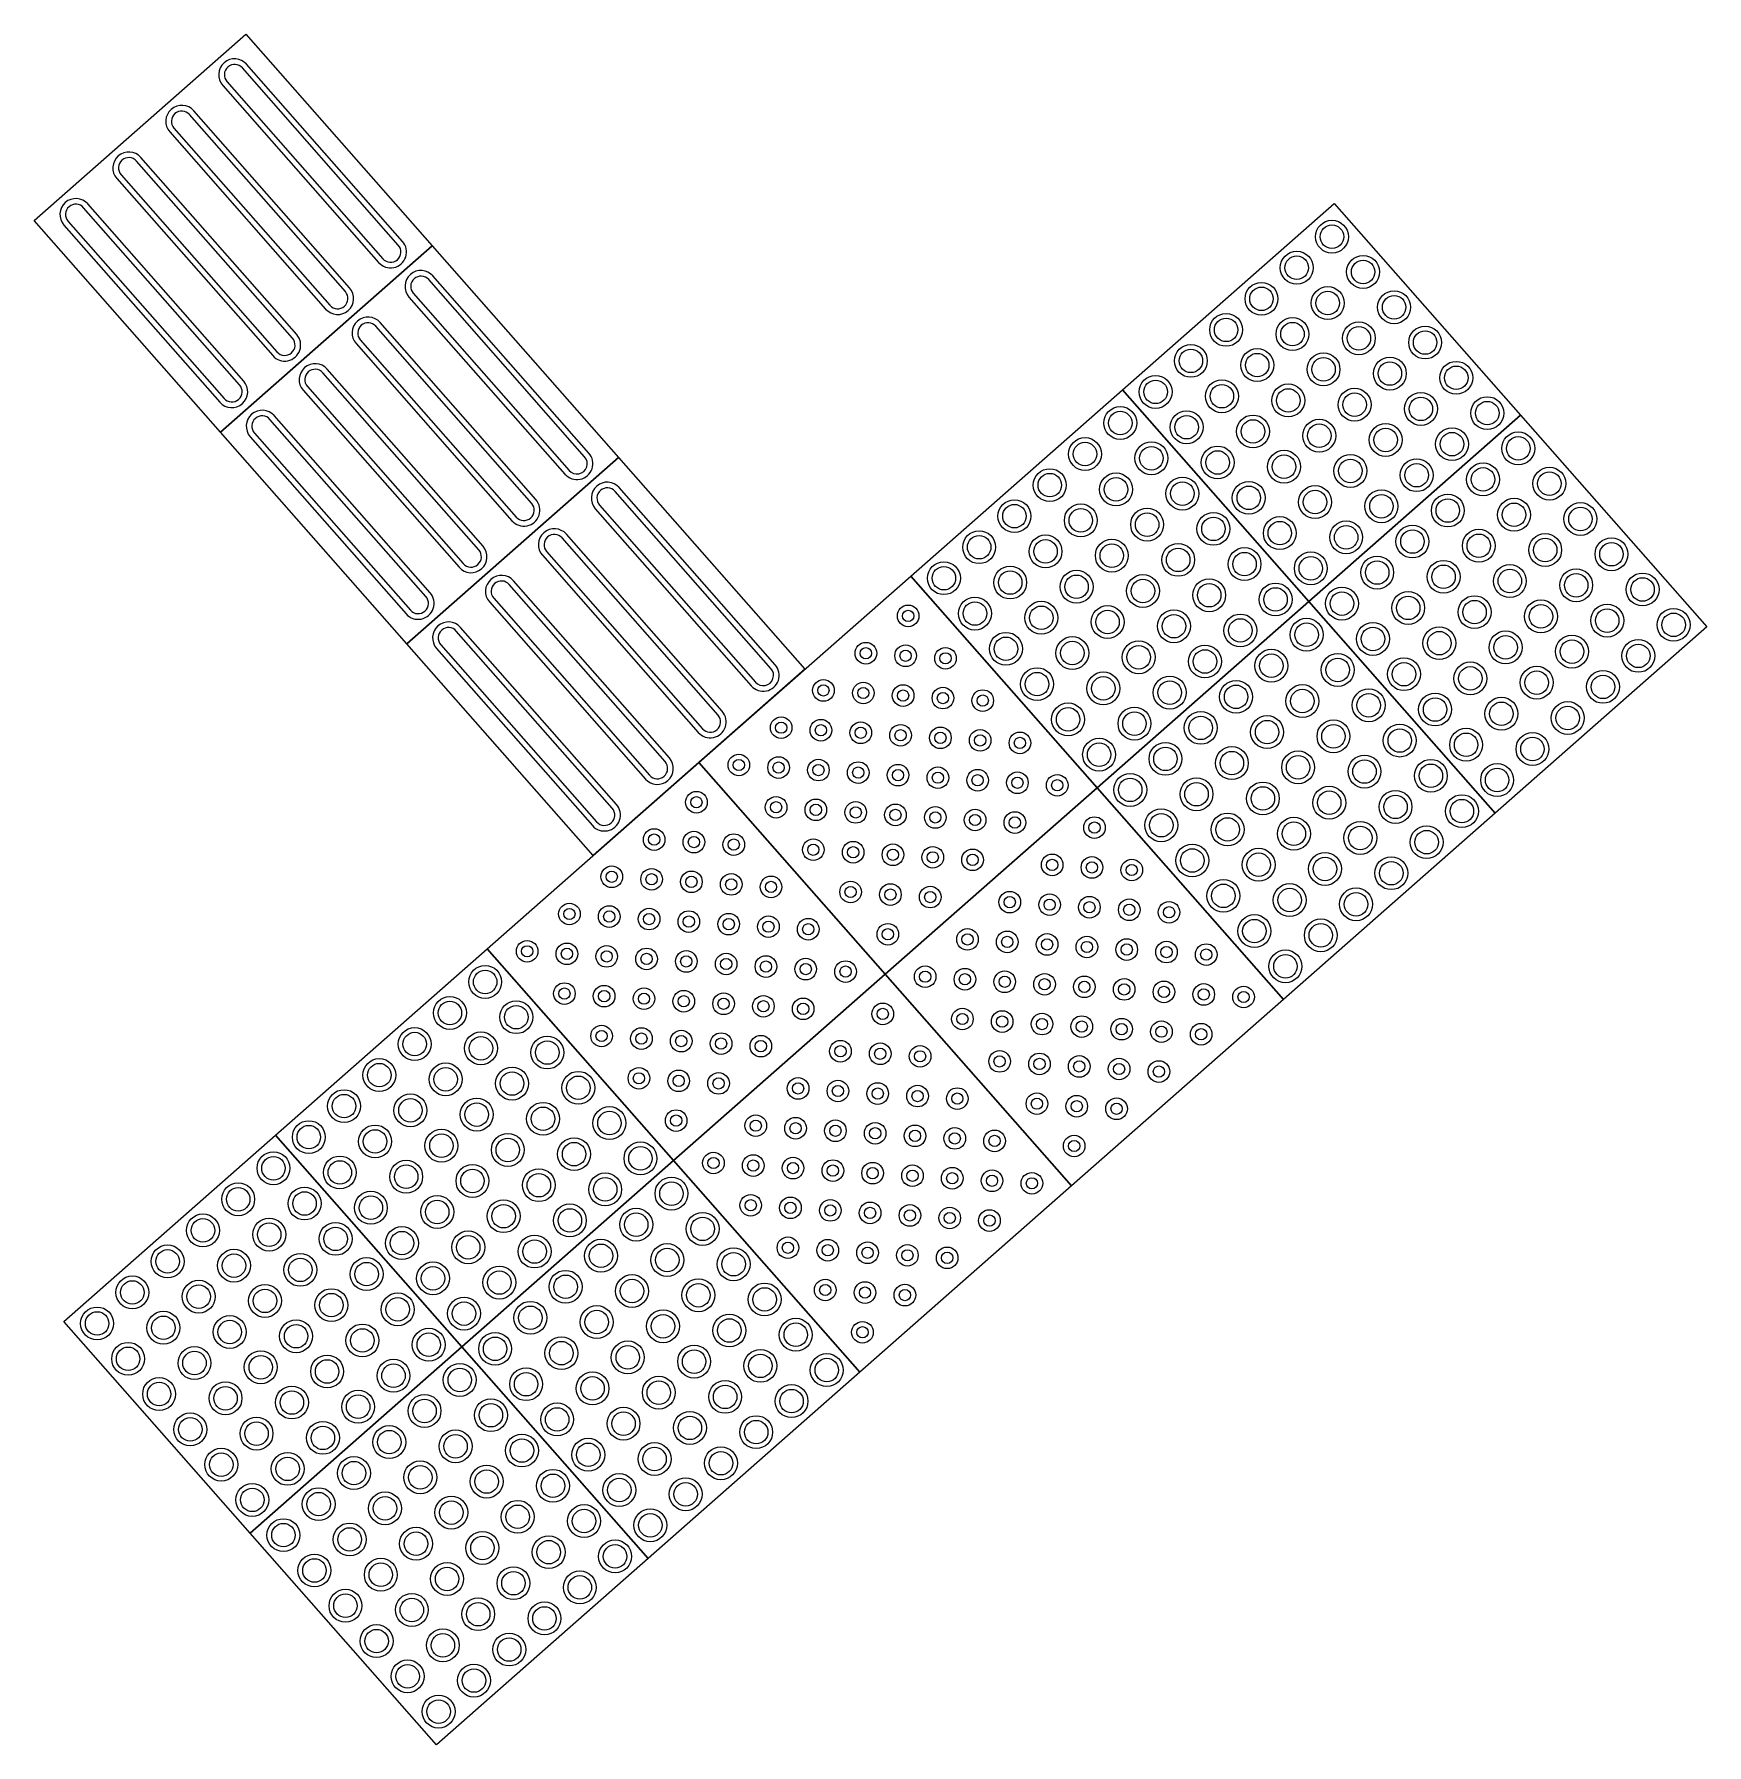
# Model space of a CAD drawing. Header units: millimetres. Extents: x 833681652 to 834427839, y 817425676 to 818089765.
# Drawn here: x 833731063 to 833732843, y 817475209 to 817477029 of the extents above; entities that cross this region are included whole.
import ezdxf

# ---------------------------------------------------------------- set-up
doc = ezdxf.new("R2010")
doc.units = ezdxf.units.MM
doc.header["$LTSCALE"] = 100
doc.layers.add('000-Tactile-l', color=8, linetype='Continuous')

# ---------------------------------------------------------------- blocks, each defined once
blk = doc.blocks.new('directional tactile')
at = {"ltscale": 5}
blk.add_lwpolyline([(0, 300), (300, 300), (300, 0), (0, 0)], close=True, dxfattribs=at)
for points in [[(54.5, 24.5), (54.5, 275.5, 1), (20.5, 275.5), (20.5, 24.5, 1)], [(129.5, 24.5), (129.5, 275.5, 1), (95.5, 275.5), (95.5, 24.5, 1)], [(204.5, 24.5), (204.5, 275.5, 1), (170.5, 275.5), (170.5, 24.5, 1)], [(279.5, 24.5), (279.5, 275.5, 1), (245.5, 275.5), (245.5, 24.5, 1)], [(48.5, 24.5), (48.5, 275.5, 1), (26.5, 275.5), (26.5, 24.5, 1)], [(123.5, 24.5), (123.5, 275.5, 1), (101.5, 275.5), (101.5, 24.5, 1)], [(198.5, 24.5), (198.5, 275.5, 1), (176.5, 275.5), (176.5, 24.5, 1)], [(273.5, 24.5), (273.5, 275.5, 1), (251.5, 275.5), (251.5, 24.5, 1)]]:
    blk.add_lwpolyline(points, format="xyb", close=True, dxfattribs=at)
blk = doc.blocks.new('persional tile')
at = {"layer": '000-Tactile-l', "ltscale": 0.015, "elevation": -0.3}
blk.add_lwpolyline([(834329552.2, 818004210.3), (834329777.4, 818004408.5), (834329975.6, 818004183.3), (834329750.4, 818003985.1)], close=True, dxfattribs=at)
at = {"layer": '000-Tactile-l', "ltscale": 0.015}
for centre, radius in [((834329774.7, 818004366.2, -0.3), 11.5), ((834329774.7, 818004366.2, -0.3), 6), ((834329729.6, 818004326.5, -0.3), 11.5), ((834329729.6, 818004326.5, -0.3), 6), ((834329772, 818004323.8, -0.3), 11.5), ((834329772, 818004323.8, -0.3), 6), ((834329814.3, 818004321.1, -0.3), 11.5), ((834329814.3, 818004321.1, -0.3), 6), ((834329684.6, 818004286.9, -0.3), 11.5), ((834329684.6, 818004286.9, -0.3), 6), ((834329726.9, 818004284.2, -0.3), 11.5), ((834329726.9, 818004284.2, -0.3), 6), ((834329769.3, 818004281.5, -0.3), 11.5), ((834329811.6, 818004278.8, -0.3), 11.5), ((834329769.3, 818004281.5, -0.3), 6), ((834329811.6, 818004278.8, -0.3), 6), ((834329854, 818004276.1, -0.3), 11.5), ((834329854, 818004276.1, -0.3), 6), ((834329639.6, 818004247.3, -0.3), 11.5), ((834329681.9, 818004244.6, -0.3), 11.5), ((834329639.6, 818004247.3, -0.3), 6), ((834329681.9, 818004244.6, -0.3), 6), ((834329724.2, 818004241.9, -0.3), 11.5), ((834329724.2, 818004241.9, -0.3), 6), ((834329766.6, 818004239.2, -0.3), 11.5), ((834329766.6, 818004239.2, -0.3), 6), ((834329808.9, 818004236.5, -0.3), 11.5), ((834329808.9, 818004236.5, -0.3), 6), ((834329851.3, 818004233.8, -0.3), 11.5), ((834329851.3, 818004233.8, -0.3), 6), ((834329893.6, 818004231.1, -0.3), 11.5), ((834329893.6, 818004231.1, -0.3), 6), ((834329594.5, 818004207.6, -0.3), 11.5), ((834329594.5, 818004207.6, -0.3), 6), ((834329636.9, 818004204.9, -0.3), 11.5), ((834329636.9, 818004204.9, -0.3), 6), ((834329679.2, 818004202.2, -0.3), 11.5), ((834329679.2, 818004202.2, -0.3), 6), ((834329721.5, 818004199.5, -0.3), 11.5), ((834329721.5, 818004199.5, -0.3), 6), ((834329763.9, 818004196.8, -0.3), 11.5), ((834329763.9, 818004196.8, -0.3), 6), ((834329806.2, 818004194.1, -0.3), 11.5), ((834329806.2, 818004194.1, -0.3), 6), ((834329848.6, 818004191.4, -0.3), 11.5), ((834329890.9, 818004188.7, -0.3), 11.5), ((834329848.6, 818004191.4, -0.3), 6), ((834329890.9, 818004188.7, -0.3), 6), ((834329933.2, 818004186, -0.3), 11.5), ((834329933.2, 818004186, -0.3), 6), ((834329634.2, 818004162.6, -0.3), 11.5), ((834329634.2, 818004162.6, -0.3), 6), ((834329676.5, 818004159.9, -0.3), 11.5), ((834329676.5, 818004159.9, -0.3), 6), ((834329718.8, 818004157.2, -0.3), 11.5), ((834329718.8, 818004157.2, -0.3), 6), ((834329761.2, 818004154.5, -0.3), 11.5), ((834329803.5, 818004151.8, -0.3), 11.5), ((834329761.2, 818004154.5, -0.3), 6), ((834329803.5, 818004151.8, -0.3), 6), ((834329845.9, 818004149.1, -0.3), 11.5), ((834329845.9, 818004149.1, -0.3), 6), ((834329888.2, 818004146.4, -0.3), 11.5), ((834329888.2, 818004146.4, -0.3), 6), ((834329673.8, 818004117.5, -0.3), 11.5), ((834329716.1, 818004114.8, -0.3), 11.5), ((834329673.8, 818004117.5, -0.3), 6), ((834329716.1, 818004114.8, -0.3), 6), ((834329758.5, 818004112.1, -0.3), 11.5), ((834329758.5, 818004112.1, -0.3), 6), ((834329800.8, 818004109.4, -0.3), 11.5), ((834329800.8, 818004109.4, -0.3), 6), ((834329843.2, 818004106.7, -0.3), 11.5), ((834329843.2, 818004106.7, -0.3), 6), ((834329713.4, 818004072.5, -0.3), 11.5), ((834329713.4, 818004072.5, -0.3), 6), ((834329755.8, 818004069.8, -0.3), 11.5), ((834329755.8, 818004069.8, -0.3), 6), ((834329798.1, 818004067.1, -0.3), 11.5), ((834329798.1, 818004067.1, -0.3), 6), ((834329753.1, 818004027.5, -0.3), 11.5), ((834329753.1, 818004027.5, -0.3), 6)]:
    blk.add_circle(centre, radius, dxfattribs=at)
blk = doc.blocks.new('hazard warning tactile')
at = {"layer": '000-Tactile-l', "ltscale": 0.015}
blk.add_lwpolyline([(0, 0), (225.2, 198.2), (423.4, -27), (198.2, -225.2)], close=True, dxfattribs=at)
for centre, radius in [((223, 162.9), 17.5), ((223, 162.9), 12.5), ((185.4, 129.9), 17.5), ((185.4, 129.9), 12.5), ((256, 125.4), 17.5), ((256, 125.4), 12.5), ((147.9, 96.8), 17.5), ((147.9, 96.8), 12.5), ((218.5, 92.3), 17.5), ((218.5, 92.3), 12.5), ((289, 87.8), 17.5), ((289, 87.8), 12.5), ((110.4, 63.8), 17.5), ((110.4, 63.8), 12.5), ((180.9, 59.3), 17.5), ((180.9, 59.3), 12.5), ((251.5, 54.8), 17.5), ((251.5, 54.8), 12.5), ((322.1, 50.3), 17.5), ((322.1, 50.3), 12.5), ((72.8, 30.8), 17.5), ((72.8, 30.8), 12.5), ((143.4, 26.3), 17.5), ((143.4, 26.3), 12.5), ((214, 21.8), 17.5), ((214, 21.8), 12.5), ((284.5, 17.3), 17.5), ((284.5, 17.3), 12.5), ((355.1, 12.8), 17.5), ((355.1, 12.8), 12.5), ((35.3, -2.3), 17.5), ((35.3, -2.3), 12.5), ((105.9, -6.8), 17.5), ((105.9, -6.8), 12.5), ((176.4, -11.3), 17.5), ((176.4, -11.3), 12.5), ((247, -15.8), 17.5), ((247, -15.8), 12.5), ((317.6, -20.3), 17.5), ((317.6, -20.3), 12.5), ((388.1, -24.8), 17.5), ((388.1, -24.8), 12.5), ((68.3, -39.8), 17.5), ((68.3, -39.8), 12.5), ((138.9, -44.3), 17.5), ((138.9, -44.3), 12.5), ((209.5, -48.8), 17.5), ((209.5, -48.8), 12.5), ((280, -53.3), 17.5), ((280, -53.3), 12.5), ((350.6, -57.8), 17.5), ((350.6, -57.8), 12.5), ((101.4, -77.3), 17.5), ((101.4, -77.3), 12.5), ((171.9, -81.8), 17.5), ((171.9, -81.8), 12.5), ((242.5, -86.3), 17.5), ((242.5, -86.3), 12.5), ((313.1, -90.8), 17.5), ((313.1, -90.8), 12.5), ((134.4, -114.9), 17.5), ((134.4, -114.9), 12.5), ((205, -119.4), 17.5), ((205, -119.4), 12.5), ((275.5, -123.9), 17.5), ((275.5, -123.9), 12.5), ((167.4, -152.4), 17.5), ((167.4, -152.4), 12.5), ((238, -156.9), 17.5), ((238, -156.9), 12.5), ((200.4, -189.9), 17.5), ((200.4, -189.9), 12.5)]:
    blk.add_circle(centre, radius, dxfattribs=at)

msp = doc.modelspace()

# ---------------------------------------------------------------- linework, layer by layer
msp.add_circle((833731436.7, 817475460.6, -0.1), 49784.7)

# ---------------------------------------------------------------- block references
for name, p, rotation in [('directional tactile', (833731288.7, 817477028.8, -0.1), 221.350197183121), ('hazard warning tactile', (833732446.3, 817476848.7, -0.1), 269.9995904961691), ('directional tactile', (833731486.9, 817476803.6, -0.1), 221.350197183121), ('hazard warning tactile', (833732221.1, 817476650.5, -0.1), 269.9995904961691), ('hazard warning tactile', (833732644.5, 817476623.5, -0.1), 269.9995904961691), ('directional tactile', (833731685.1, 817476578.4, -0.1), 221.350197183121), ('persional tile', (15733748.7, 1651811850.9, 0.2), 269.9995904961691), ('hazard warning tactile', (833732419.3, 817476425.3, -0.1), 269.9995904961691), ('persional tile', (15733523.5, 1651811652.7, 0.2), 269.9995904961691), ('persional tile', (15733946.9, 1651811625.7, 0.2), 269.9995904961691), ('hazard warning tactile', (833731545.5, 817476055.9, -0.1), 269.9995904961691), ('persional tile', (15733721.7, 1651811427.5, 0.2), 269.9995904961691), ('hazard warning tactile', (833731320.3, 817475857.7, -0.1), 269.9995904961691), ('hazard warning tactile', (833731743.7, 817475830.7, -0.1), 269.9995904961691), ('hazard warning tactile', (833731518.5, 817475632.5, -0.1), 269.9995904961691)]:
    msp.add_blockref(name, p, dxfattribs=dict(rotation=rotation))

doc.saveas('drawing.dxf')
